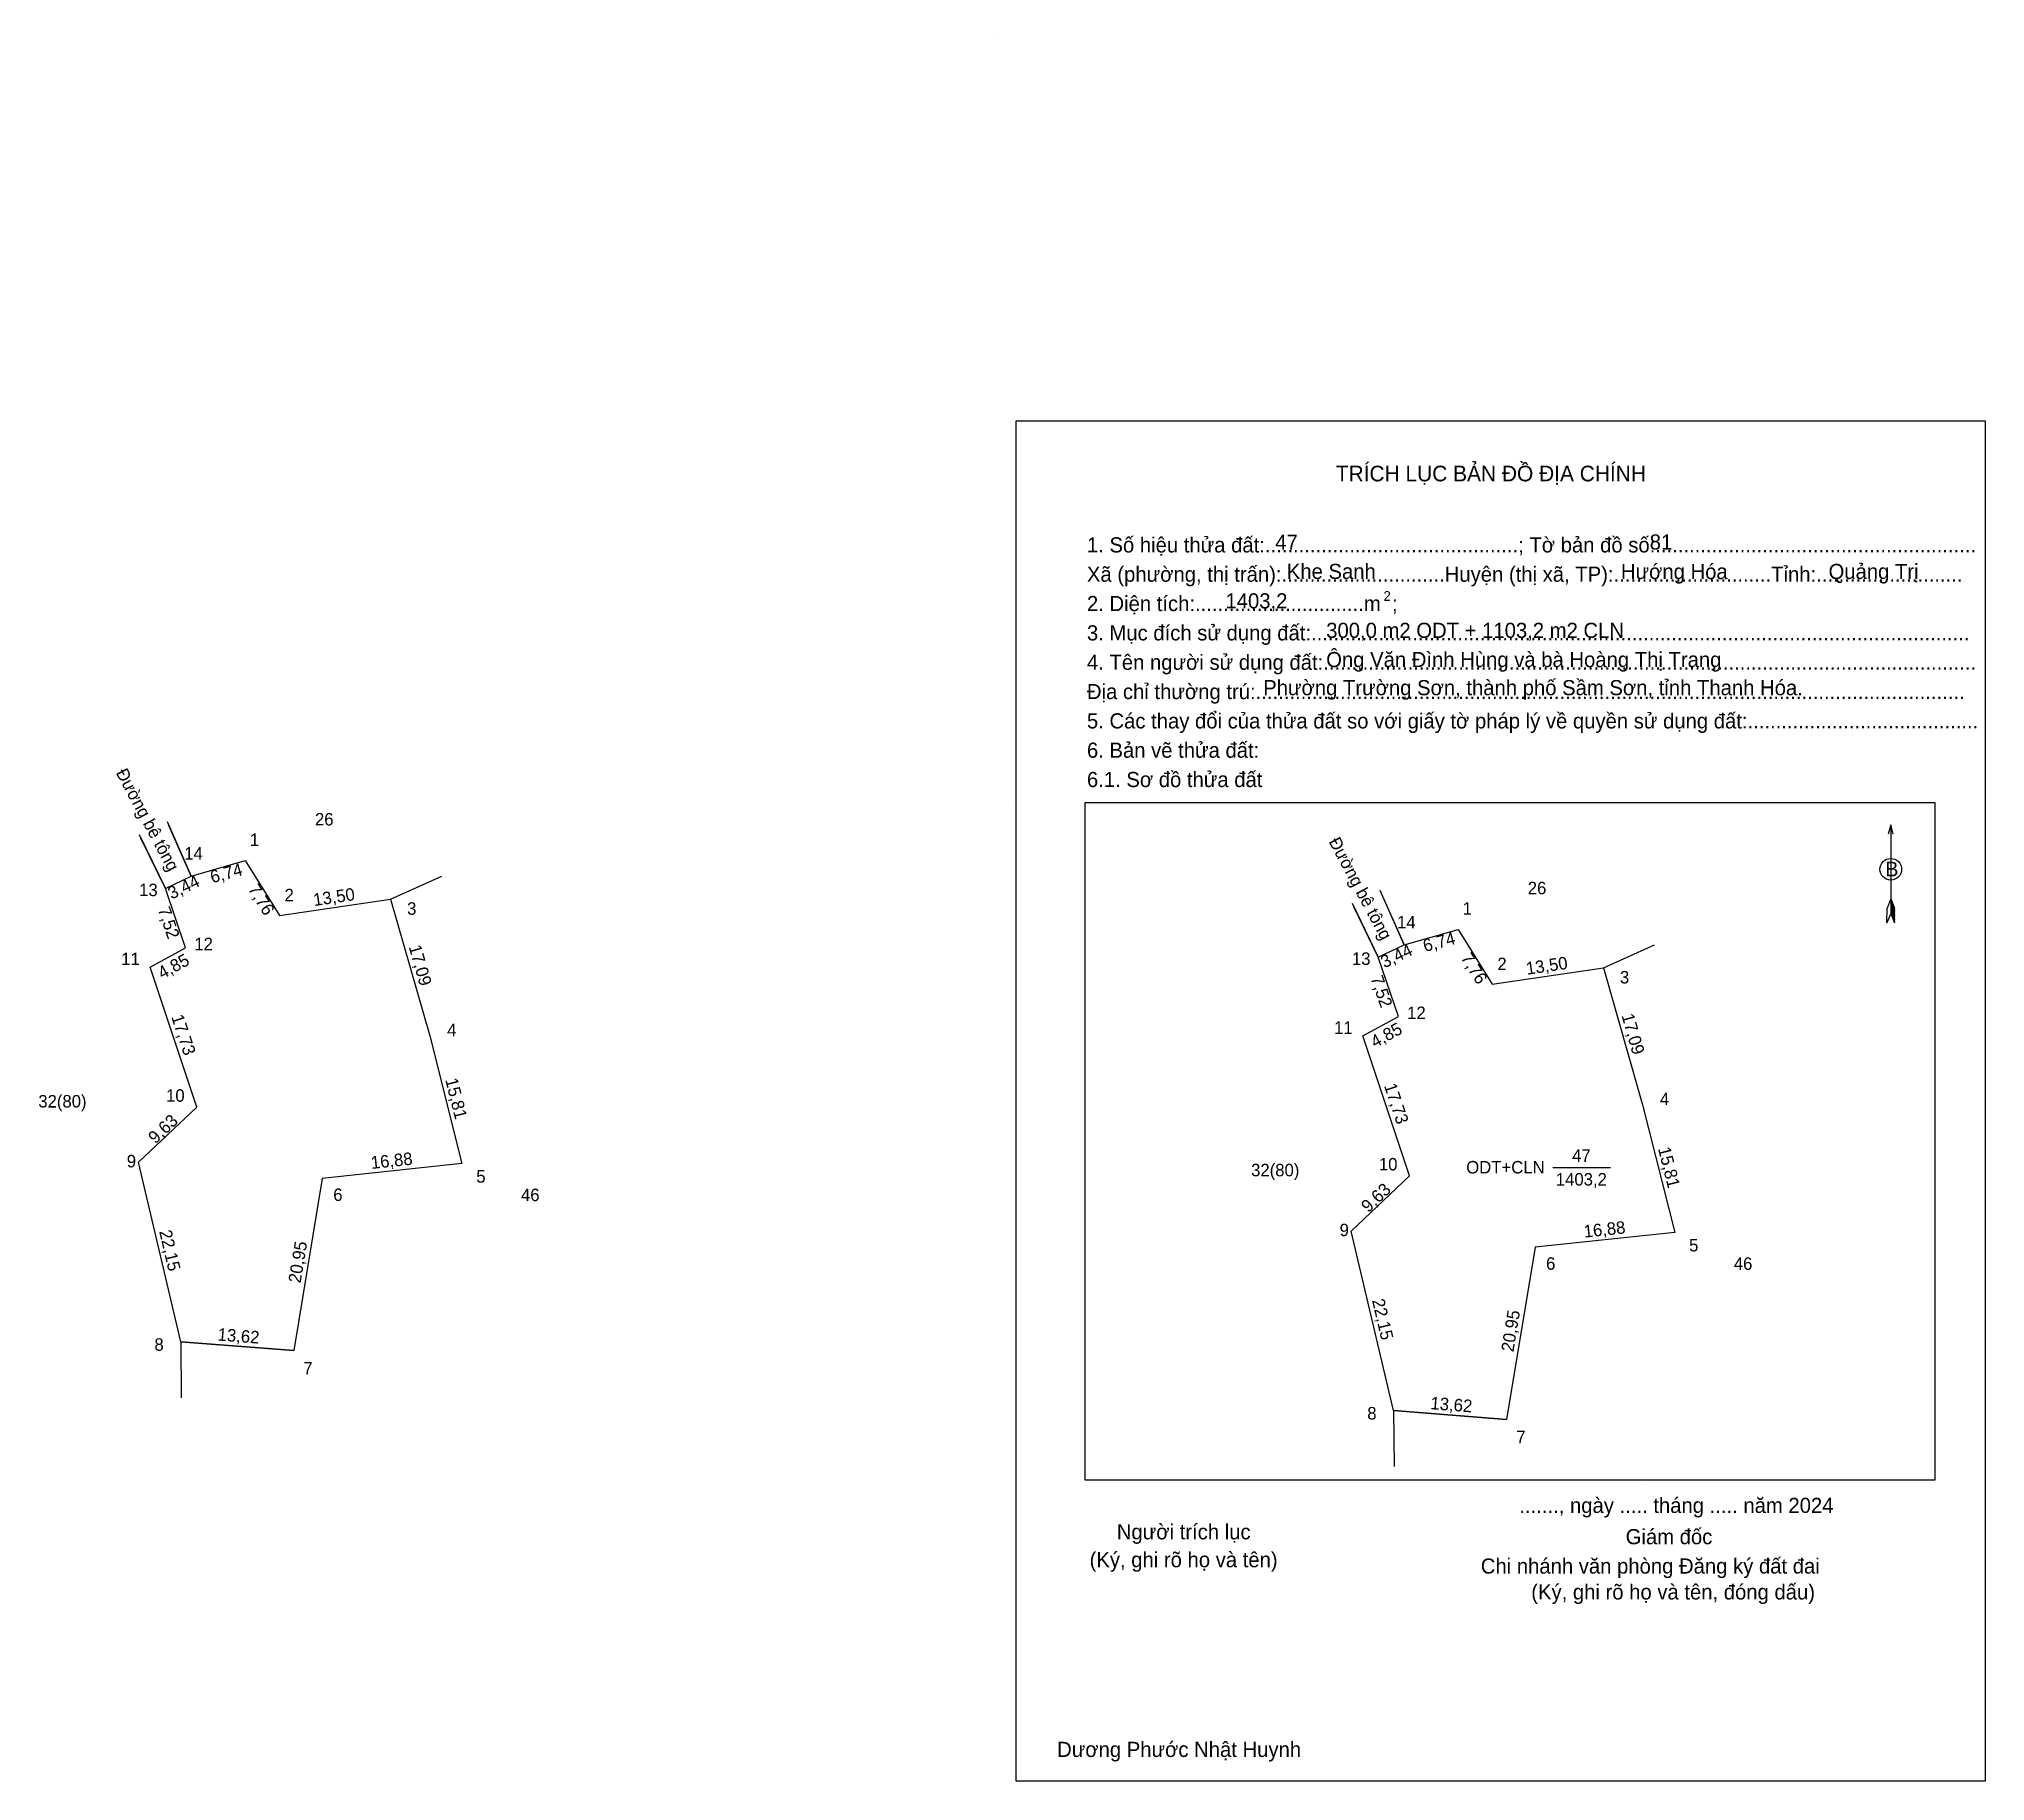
# Model space of a CAD drawing. Extents: x 551851 to 552799, y 1838813 to 1839071.
# Drawn here: x 551851.1 to 552084.9, y 1838861.3 to 1839070.5 of the extents above; entities that cross this region are included whole.
import ezdxf

# ---------------------------------------------------------------- set-up
doc = ezdxf.new("R2010")
doc.units = 0
for name, color, linetype in [('Level 1', 7, 'Continuous'), ('Level 10', 7, 'Continuous'), ('Level 13', 7, 'Continuous'), ('Level 15', 7, 'Continuous'), ('Level 2', 7, 'Continuous'), ('Level 23', 7, 'Continuous'), ('Level 27', 7, 'Continuous'), ('Level 36', 7, 'Continuous'), ('Level 49', 7, 'Continuous'), ('Level 5', 7, 'Continuous'), ('Level 6', 7, 'Continuous'), ('Level 9', 7, 'Continuous')]:
    doc.layers.add(name, color=color, linetype=linetype)

msp = doc.modelspace()

# ---------------------------------------------------------------- texts
at = {"layer": 'Level 1'}
for s, height, p in [('TRÍCH LỤC BẢN ĐỒ ĐỊA CHÍNH', 1.8782, (552006.91, 1839017.4)), ('1. Số hiệu thửa đất:.............................................; Tờ bản đồ số:.........................................................', 1.8194, (551977.02, 1839008.86)), ('Xã (phường, thị trấn):.............................Huyện (thị xã, TP):............................Tỉnh:..........................', 1.8194, (551977.02, 1839005.34)), ('2', 1.17, (552012.65, 1839003.05)), ('2. Diện tích:..............................m  ;', 1.8194, (551977.02, 1839001.82)), ('3. Mục đích sử dụng đất:.....................................................................................................................', 1.8194, (551977.02, 1838998.3)), ('4. Tên người sử dụng đất:....................................................................................................................', 1.8194, (551977.02, 1838994.77)), ('Địa chỉ thường trú:..............................................................................................................................', 1.8194, (551977.02, 1838991.25)), ('5. Các thay đổi của thửa đất so với giấy tờ pháp lý về quyền sử dụng đất:.........................................', 1.8194, (551977.02, 1838987.73)), ('6. Bản vẽ thửa đất:', 1.8194, (551977.02, 1838984.21)), ('6.1. Sơ đồ thửa đất', 1.8194, (551977.02, 1838980.69)), ('B', 1.76, (552072.92, 1838969.97)), ('......., ngày ..... tháng ..... năm 2024', 1.8194, (552028.96, 1838893.54)), ('Người trích lục', 1.8194, (551980.61, 1838890.37)), ('Giám đốc', 1.819, (552041.73, 1838889.78)), ('(Ký, ghi rõ họ và tên)', 1.8194, (551977.34, 1838887.02)), ('Chi nhánh văn phòng Đăng ký đất đai', 1.8194, (552024.33, 1838886.26)), ('(Ký, ghi rõ họ và tên, đóng dấu)', 1.8194, (552030.39, 1838883.15)), ('Dương Phước Nhật Huynh', 1.8194, (551973.44, 1838864.24))]:
    msp.add_text(s, height=height, dxfattribs=at).set_placement(p)
at = {"layer": 'Level 13'}
for s, p in [('47', (552035.29, 1838935.69)), ('ODT+CLN', (552022.58, 1838934.3)), ('1403,2', (552033.34, 1838932.85))]:
    msp.add_text(s, height=1.5, dxfattribs=at).set_placement(p)
at = {"layer": 'Level 36'}
msp.add_text('Đường bê tông', height=1.5, rotation=298.094, dxfattribs=at).set_placement((552006.02, 1838974.16))
for s, p in [('26', (552029.97, 1838967.82)), ('32(80)', (551996.74, 1838933.96)), ('46', (552054.72, 1838922.72))]:
    msp.add_text(s, height=1.5, dxfattribs=at).set_placement(p)
at = {"layer": 'Level 49'}
for s, rotation, p in [('3,44', 25.671, (552012.76, 1838958.92)), ('6,74', 14.8735, (552017.62, 1838960.88)), ('7,76', 301.888, (552021.87, 1838960.19)), ('13,50', 8.3881, (552029.88, 1838958.15)), ('7,52', 288.7968, (552011.08, 1838957.77)), ('4,85', 28.5728, (552011.62, 1838949.33)), ('17,09', 285.9638, (552041.22, 1838953.27)), ('17,73', 288.4145, (552012.69, 1838944.85)), ('15,81', 284.1681, (552045.61, 1838937.3)), ('9,63', 43.3586, (552010.82, 1838929.52)), ('16,88', 6.0516, (552036.77, 1838926.59)), ('22,15', 283.2583, (552011.25, 1838919.08)), ('20,95', 80.6321, (552028.24, 1838912.81)), ('13,62', 355.5787, (552018.24, 1838906))]:
    msp.add_text(s, height=1.5, rotation=rotation, dxfattribs=at).set_placement(p)
at = {"layer": 'Level 5'}
for s, rotation, p in [('Đường bê tông', 298.094, (551860.34, 1838982.42)), ('6,74', 14.8735, (551871.94, 1838969.14)), ('3,44', 25.671, (551867.08, 1838967.18)), ('7,76', 301.888, (551876.19, 1838968.45)), ('13,50', 8.3881, (551884.2, 1838966.4)), ('7,52', 288.7968, (551865.4, 1838966.02)), ('4,85', 28.5728, (551865.94, 1838957.59)), ('17,09', 285.9638, (551895.54, 1838961.52)), ('17,73', 288.4145, (551867.01, 1838953.11)), ('15,81', 284.1681, (551899.93, 1838945.56)), ('9,63', 43.3586, (551865.13, 1838937.78)), ('16,88', 6.0516, (551891.09, 1838934.84)), ('22,15', 283.2583, (551865.57, 1838927.34)), ('20,95', 80.6321, (551882.56, 1838921.07)), ('13,62', 355.5787, (551872.56, 1838914.25))]:
    msp.add_text(s, height=1.5, rotation=rotation, dxfattribs=at).set_placement(p)
for s, p in [('26', (551884.29, 1838976.08)), ('14', (551868.59, 1838971.98)), ('1', (551876.47, 1838973.63)), ('13', (551863.17, 1838967.6)), ('2', (551880.64, 1838966.97)), ('3', (551895.36, 1838965.36)), ('12', (551869.8, 1838961.1)), ('11', (551861.02, 1838959.31)), ('4', (551900.16, 1838950.77)), ('32(80)', (551851.06, 1838942.22)), ('10', (551866.41, 1838942.91)), ('9', (551861.69, 1838935.03)), ('5', (551903.67, 1838933.2)), ('6', (551886.49, 1838931)), ('46', (551909.04, 1838930.98)), ('8', (551865.01, 1838913.01)), ('7', (551882.9, 1838910.17))]:
    msp.add_text(s, height=1.5, dxfattribs=at).set_placement(p)
at = {"layer": 'Level 6'}
for s, height, p in [('47', 1.819, (551999.64, 1839009.18)), ('81', 1.819, (552044.62, 1839009.21)), ('Khe Sanh', 1.819, (552001.03, 1839005.68)), ('Hướng Hóa', 1.819, (552041.16, 1839005.66)), ('Quảng Trị', 1.819, (552066.1, 1839005.67)), ('1403,2', 1.819, (551993.66, 1839002.14)), ('300,0 m2 ODT + 1103,2 m2 CLN', 1.8194, (552005.76, 1838998.6)), ('Ông Văn Đình Hùng và bà Hoàng Thị Trang', 1.8194, (552005.76, 1838995.09)), ('Phường Trường Sơn, thành phố Sầm Sơn, tỉnh Thanh Hóa.', 1.8194, (551998.19, 1838991.72))]:
    msp.add_text(s, height=height, dxfattribs=at).set_placement(p)
at = {"layer": 'Level 9'}
for s, p in [('1', (552022.15, 1838965.37)), ('14', (552014.27, 1838963.72)), ('13', (552008.85, 1838959.34)), ('2', (552026.32, 1838958.71)), ('3', (552041.04, 1838957.11)), ('11', (552006.7, 1838951.06)), ('12', (552015.48, 1838952.84)), ('4', (552045.84, 1838942.51)), ('10', (552012.09, 1838934.66)), ('9', (552007.37, 1838926.77)), ('5', (552049.35, 1838924.94)), ('6', (552032.17, 1838922.74)), ('8', (552010.69, 1838904.76)), ('7', (552028.59, 1838901.91))]:
    msp.add_text(s, height=1.5, dxfattribs=at).set_placement(p)

# ---------------------------------------------------------------- linework, layer by layer
at = {"layer": 'Level 1'}
for p, q in [((551965.79, 1839070.52), (551965.79, 1839070.52)), ((551968.22, 1838978.7), (551968.22, 1838978.7)), ((552073.57, 1838976.15), (552073.57, 1838965.5)), ((552073.57, 1838967.26), (552073.13, 1838966.17)), ((552073.57, 1838967.26), (552074.02, 1838966.17)), ((552073.57, 1838967.1), (552074.02, 1838966.01)), ((552073.57, 1838966.95), (552074.02, 1838965.86)), ((552073.57, 1838966.8), (552074.03, 1838965.7)), ((552073.57, 1838966.64), (552074.03, 1838965.54)), ((552073.57, 1838966.49), (552074.03, 1838965.39)), ((552073.1, 1838964.41), (552073.13, 1838966.17)), ((552073.57, 1838965.5), (552073.1, 1838964.41)), ((552073.57, 1838966.34), (552074.03, 1838965.23)), ((552073.57, 1838966.18), (552074.04, 1838965.07)), ((552073.57, 1838966.03), (552074.04, 1838964.91)), ((552073.57, 1838965.88), (552074.04, 1838964.75)), ((552073.57, 1838965.73), (552074.04, 1838964.6)), ((552073.57, 1838965.5), (552074.04, 1838964.41)), ((552074.04, 1838964.41), (552074.02, 1838966.17)), ((552044.4, 1838897.29), (552044.4, 1838897.29))]:
    msp.add_line(p, q, dxfattribs=at)
msp.add_lwpolyline([(552073.88, 1838975.02), (552073.57, 1838976.15), (552073.27, 1838975.02)], dxfattribs=at)
msp.add_circle((552073.57, 1838970.82), 1.3, dxfattribs=at)
at = {"layer": 'Level 10'}
for p, q in [((552012.02, 1838960.26), (552015.12, 1838961.75)), ((552015.12, 1838961.75), (552021.6, 1838963.61)), ((552021.6, 1838963.61), (552025.7, 1838957.02)), ((552014.43, 1838953.14), (552012.02, 1838960.26)), ((552025.7, 1838957.02), (552039.06, 1838958.99)), ((552039.06, 1838958.99), (552043.76, 1838942.56)), ((552010.17, 1838950.82), (552014.43, 1838953.14)), ((552015.77, 1838934), (552010.17, 1838950.82)), ((552043.76, 1838942.56), (552047.63, 1838927.23)), ((552008.77, 1838927.39), (552015.77, 1838934)), ((552013.85, 1838905.83), (552008.77, 1838927.39)), ((552047.63, 1838927.23), (552030.84, 1838925.45)), ((552030.84, 1838925.45), (552027.43, 1838904.78)), ((552027.43, 1838904.78), (552013.85, 1838905.83))]:
    msp.add_line(p, q, dxfattribs=at)
msp.add_lwpolyline([(551976.81, 1838978.86), (552078.87, 1838978.86), (552078.87, 1838897.46), (551976.81, 1838897.46)], close=True, dxfattribs=at)
at = {"layer": 'Level 15'}
for p, q in [((552025.7, 1838957.02), (552039.06, 1838958.99)), ((552013.85, 1838905.83), (552027.43, 1838904.78))]:
    msp.add_line(p, q, dxfattribs=at)
at = {"layer": 'Level 2'}
msp.add_lwpolyline([(551968.5, 1839024.68), (552084.9, 1839024.68), (552084.9, 1838861.35), (551968.5, 1838861.35)], close=True, dxfattribs=at)
at = {"layer": 'Level 23'}
for p, q in [((552008.86, 1838966.75), (552012.02, 1838960.26)), ((552012.21, 1838968.31), (552015.12, 1838961.75))]:
    msp.add_line(p, q, dxfattribs=at)
at = {"layer": 'Level 27'}
for p, q in [((552015.12, 1838961.75), (552012.4, 1838967.9)), ((552012.02, 1838960.26), (552009.08, 1838966.3)), ((552039.06, 1838958.99), (552045.2, 1838961.74)), ((552013.85, 1838905.83), (552013.91, 1838899.11))]:
    msp.add_line(p, q, dxfattribs=at)
at = {"layer": 'Level 5'}
for p, q in [((551866.53, 1838976.57), (551869.44, 1838970.01)), ((551869.44, 1838970.01), (551866.71, 1838976.15)), ((551863.18, 1838975.01), (551866.34, 1838968.52)), ((551866.34, 1838968.52), (551863.39, 1838974.56)), ((551869.44, 1838970.01), (551875.92, 1838971.87)), ((551875.92, 1838971.87), (551880.02, 1838965.28)), ((551866.34, 1838968.52), (551869.44, 1838970.01)), ((551893.38, 1838967.25), (551899.52, 1838970)), ((551868.75, 1838961.4), (551866.34, 1838968.52)), ((551880.02, 1838965.28), (551893.38, 1838967.25)), ((551880.02, 1838965.28), (551893.38, 1838967.25)), ((551893.38, 1838967.25), (551898.08, 1838950.82)), ((551864.49, 1838959.08), (551868.75, 1838961.4)), ((551870.09, 1838942.26), (551864.49, 1838959.08)), ((551898.08, 1838950.82), (551901.95, 1838935.49)), ((551863.09, 1838935.65), (551870.09, 1838942.26)), ((551868.17, 1838914.09), (551863.09, 1838935.65)), ((551885.16, 1838933.71), (551881.75, 1838913.04)), ((551901.95, 1838935.49), (551885.16, 1838933.71)), ((551868.17, 1838914.09), (551881.75, 1838913.04)), ((551868.17, 1838914.09), (551868.23, 1838907.36)), ((551881.75, 1838913.04), (551868.17, 1838914.09))]:
    msp.add_line(p, q, dxfattribs=at)
at = {"layer": 'Level 9'}
msp.add_line((552032.97, 1838935.02), (552039.92, 1838935.02), dxfattribs=at)

msp.set_redraw_order([(e.dxf.handle, doc.entitydb.next_handle()) for e in msp.query("TEXT MTEXT ATTDEF DIMENSION ARC_DIMENSION")])  # texts and dimensions are drawn at this point

doc.saveas('drawing.dxf')
